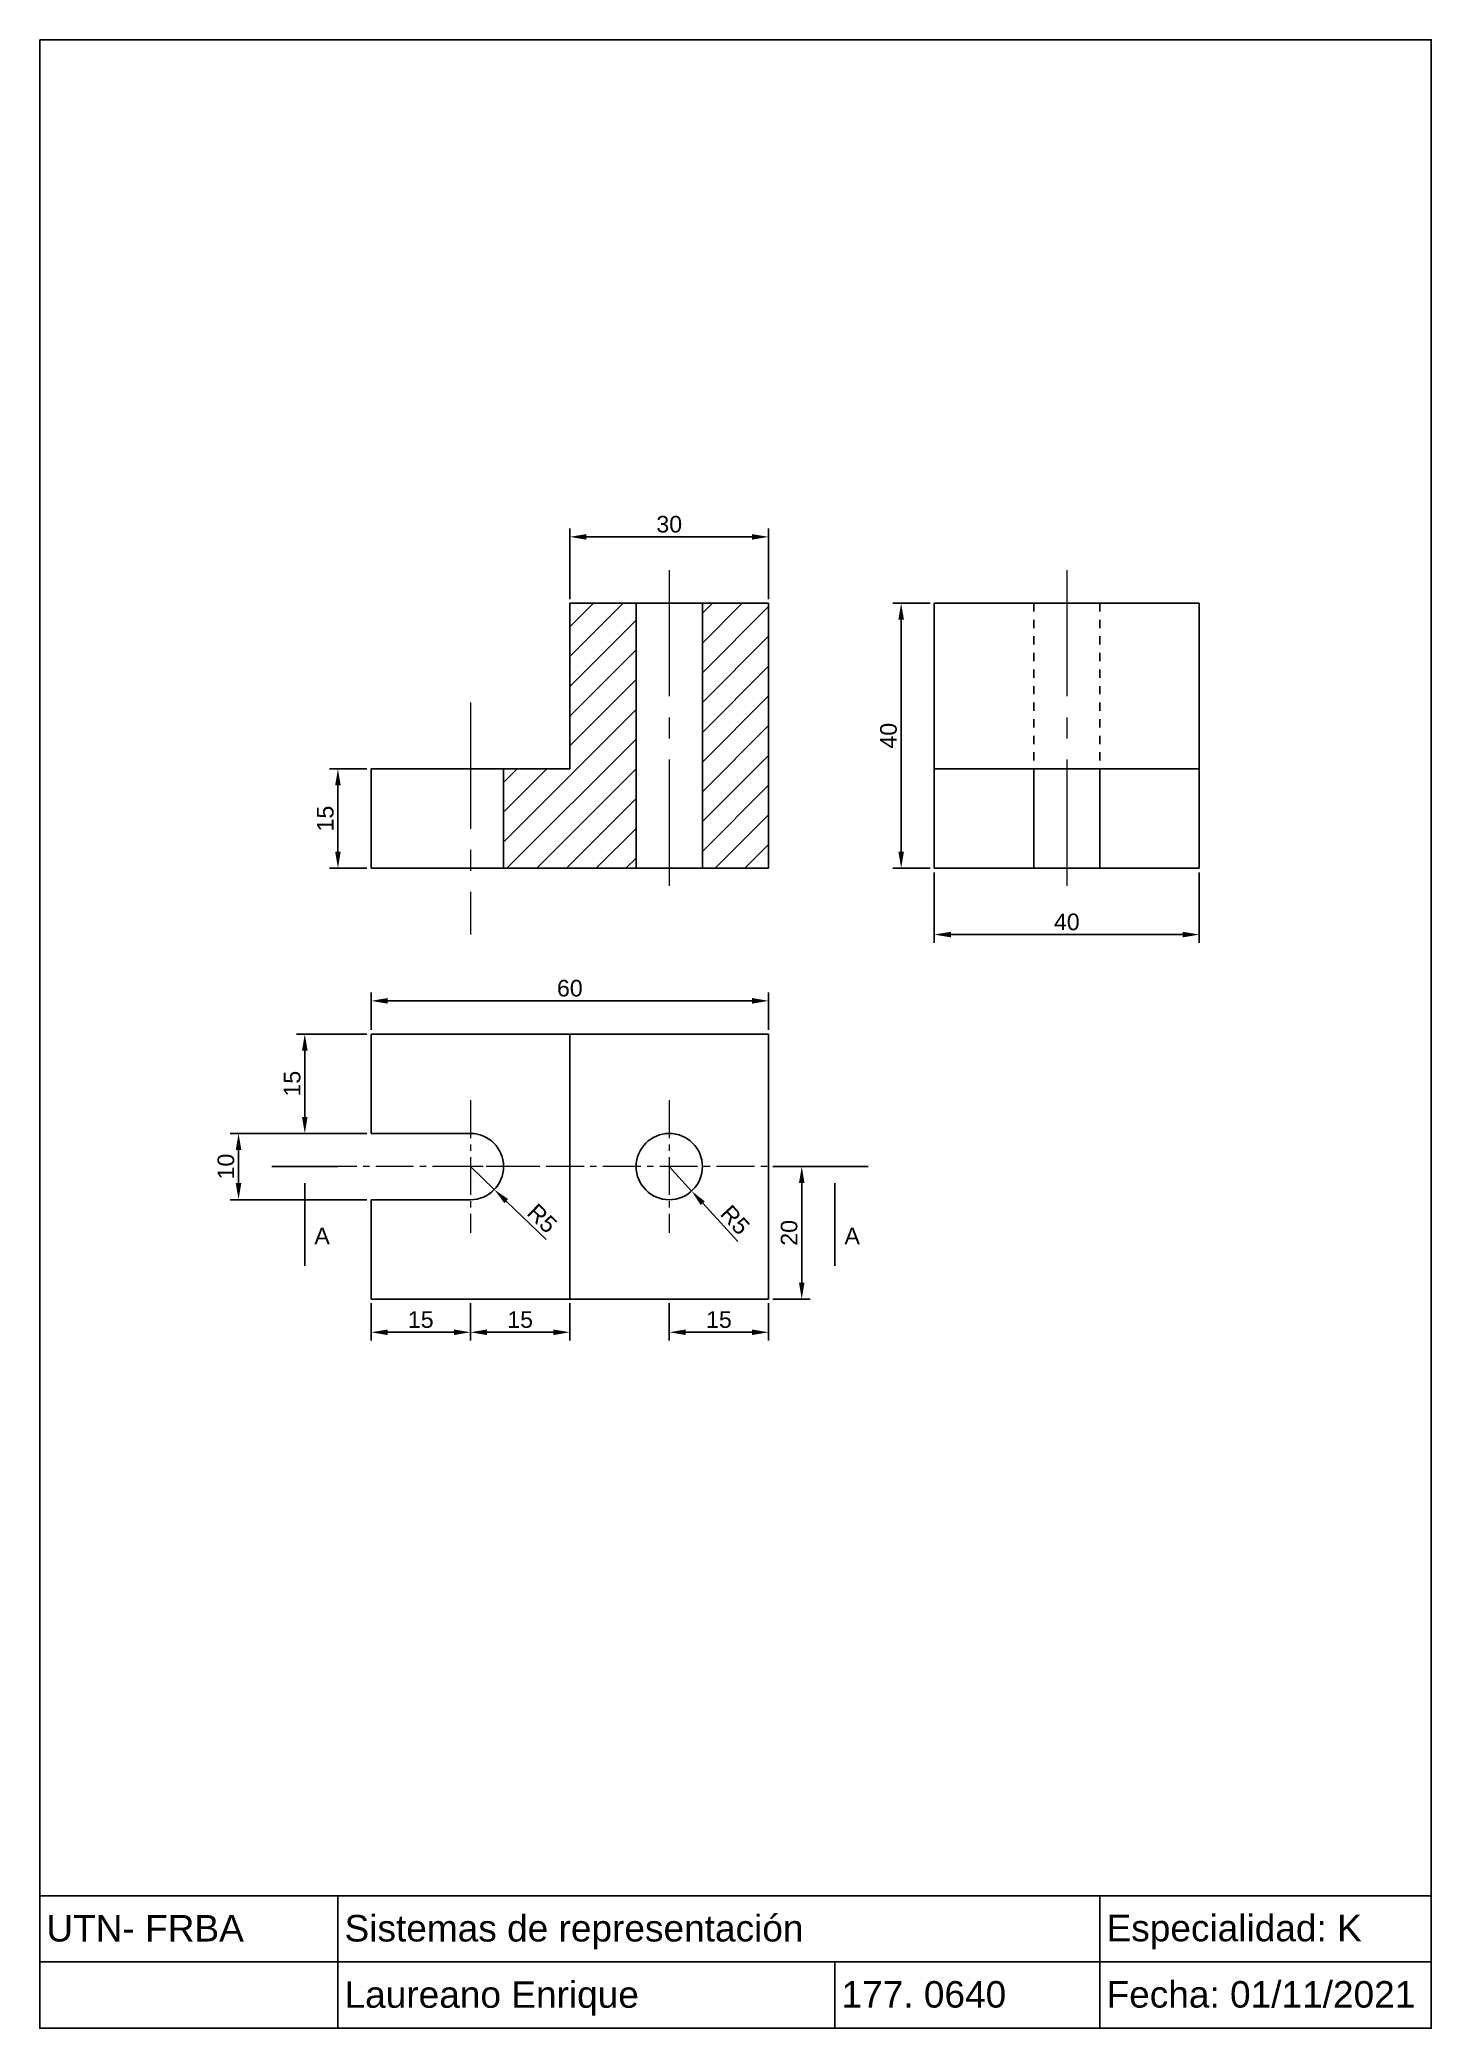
# Model space of a CAD drawing. Header units: millimetres. Extents: x 480 to 2394, y 279 to 700.
# Drawn here: x 1539 to 1749, y 400 to 700 of the extents above; entities that cross this region are included whole.
import ezdxf

# ---------------------------------------------------------------- set-up
doc = ezdxf.new("R2010")
doc.units = ezdxf.units.MM
doc.linetypes.add('CENTER2', pattern=[28.575, 19.05, -3.175, 3.175, -3.175])
doc.linetypes.add('JIS_02_1.2', pattern=[2.5, 1.25, -1.25])
doc.layers.get('0').update_dxf_attribs({"lineweight": 25})
doc.layers.get('Defpoints').update_dxf_attribs({"lineweight": 15})
doc.layers.add('Lineas de cortes', color=6, linetype='CENTER2', lineweight=20)
doc.layers.add('Lineas invisibles', color=7, linetype='JIS_02_1.2', lineweight=25)
doc.styles.get("Standard").update_dxf_attribs({"font": 'arial.ttf'})
doc.dimstyles.new('ISO-25', dxfattribs={"dimtxt": 2.5, "dimasz": 2.5, "dimexe": 1.25, "dimexo": 0.625, "dimtad": 1, "dimtxsty": 'Standard', "dimcen": 2.5, "dimadec": 0, "dimazin": 0, "dimtfac": 1, "dimtmove": 0, "dimatfit": 3, "dimfxl": 1, "dimarcsym": 0})

msp = doc.modelspace()

# ---------------------------------------------------------------- texts
for s, width, heights, insert, char_height, attachment_point in [('A', 5, [0], (1581.608, 519.541), 2.5, 5), ('A', 5, [0], (1661.608, 519.541), 2.5, 5), ('UTN- FRBA', 43.69139, [5], (1540, 417.085), 4, 1), ('Sistemas de representación', 72.72317, [5], (1585, 417.085), 4, 1), ('Especialidad: K', 64.73084, [5], (1700, 417.111), 4, 1), ('Laureano Enrique', 64.73084, [5], (1585, 407.085), 4, 1), ('177. 0640', 64.73084, [5], (1660, 407.111), 4, 1), ('Fecha: 01/11/2021', 64.73084, [5], (1700, 407.111), 4, 1)]:
    msp.add_mtext_dynamic_manual_height_columns(s, width=width, gutter_width=12.5, heights=heights, dxfattribs=dict(insert=insert, char_height=char_height, attachment_point=attachment_point))

# ---------------------------------------------------------------- blocks, each defined once
blk = doc.blocks.new('*D11')
at = {"color": 0, "lineweight": -2, "transparency": 16777216}
for p, q in [((1588.38, 590), (1582.75, 590)), ((1584, 577.5), (1584, 587.5)), ((1588.38, 575), (1582.75, 575))]:
    blk.add_line(p, q, dxfattribs=at)
at = {"color": 0, "transparency": 16777216}
for points in [[(1583.58, 587.5), (1584.42, 587.5), (1584, 590)], [(1583.58, 577.5), (1584.42, 577.5), (1584, 575)]]:
    blk.add_solid(points, dxfattribs=at)
at = {"layer": 'Defpoints', "color": 0, "transparency": 16777216}
for p in [(1584, 590), (1589, 590), (1589, 575)]:
    blk.add_point(p, dxfattribs=at)
at = {"color": 0, "transparency": 16777216, "insert": (1582.1, 582.5), "char_height": 2.5, "attachment_point": 5, "rotation": 90}
blk.add_mtext('15', dxfattribs=at)
blk = doc.blocks.new('*D12')
at = {"color": 0, "lineweight": -2, "transparency": 16777216}
for p, q in [((1589, 550.62), (1589, 556.25)), ((1649, 550.62), (1649, 556.25)), ((1646.5, 555), (1591.5, 555))]:
    blk.add_line(p, q, dxfattribs=at)
at = {"color": 0, "transparency": 16777216}
for points in [[(1591.5, 555.42), (1591.5, 554.58), (1589, 555)], [(1646.5, 555.42), (1646.5, 554.58), (1649, 555)]]:
    blk.add_solid(points, dxfattribs=at)
at = {"layer": 'Defpoints', "color": 0, "transparency": 16777216}
for p in [(1589, 555), (1589, 550), (1649, 550)]:
    blk.add_point(p, dxfattribs=at)
at = {"color": 0, "transparency": 16777216, "insert": (1619, 556.9), "char_height": 2.5, "attachment_point": 5}
blk.add_mtext('60', dxfattribs=at)
blk = doc.blocks.new('*D13')
at = {"color": 0, "lineweight": -2, "transparency": 16777216}
for p, q in [((1674, 574.38), (1674, 563.75)), ((1714, 574.38), (1714, 563.75)), ((1676.5, 565), (1711.5, 565))]:
    blk.add_line(p, q, dxfattribs=at)
at = {"color": 0, "transparency": 16777216}
for points in [[(1676.5, 565.42), (1676.5, 564.58), (1674, 565)], [(1711.5, 565.42), (1711.5, 564.58), (1714, 565)]]:
    blk.add_solid(points, dxfattribs=at)
at = {"layer": 'Defpoints', "color": 0, "transparency": 16777216}
for p in [(1674, 575), (1714, 575), (1714, 565)]:
    blk.add_point(p, dxfattribs=at)
at = {"color": 0, "transparency": 16777216, "insert": (1694, 566.9), "char_height": 2.5, "attachment_point": 5}
blk.add_mtext('40', dxfattribs=at)
blk = doc.blocks.new('*D14')
at = {"color": 0, "lineweight": -2, "transparency": 16777216}
for p, q in [((1673.38, 615), (1667.75, 615)), ((1669, 612.5), (1669, 577.5)), ((1673.38, 575), (1667.75, 575))]:
    blk.add_line(p, q, dxfattribs=at)
at = {"color": 0, "transparency": 16777216}
for points in [[(1668.58, 612.5), (1669.42, 612.5), (1669, 615)], [(1668.58, 577.5), (1669.42, 577.5), (1669, 575)]]:
    blk.add_solid(points, dxfattribs=at)
at = {"layer": 'Defpoints', "color": 0, "transparency": 16777216}
for p in [(1674, 615), (1669, 575), (1674, 575)]:
    blk.add_point(p, dxfattribs=at)
at = {"color": 0, "transparency": 16777216, "insert": (1667.1, 595), "char_height": 2.5, "attachment_point": 5, "rotation": 90}
blk.add_mtext('40', dxfattribs=at)
blk = doc.blocks.new('*D23')
at = {"color": 0, "lineweight": -2, "transparency": 16777216}
for p, q in [((1589, 509.38), (1589, 503.75)), ((1604, 509.38), (1604, 503.75)), ((1591.5, 505), (1601.5, 505))]:
    blk.add_line(p, q, dxfattribs=at)
at = {"color": 0, "transparency": 16777216}
for points in [[(1591.5, 505.42), (1591.5, 504.58), (1589, 505)], [(1601.5, 505.42), (1601.5, 504.58), (1604, 505)]]:
    blk.add_solid(points, dxfattribs=at)
at = {"layer": 'Defpoints', "color": 0, "transparency": 16777216}
for p in [(1589, 510), (1604, 510), (1604, 505)]:
    blk.add_point(p, dxfattribs=at)
at = {"color": 0, "transparency": 16777216, "insert": (1596.5, 506.9), "char_height": 2.5, "attachment_point": 5}
blk.add_mtext('15', dxfattribs=at)
blk = doc.blocks.new('*D24')
at = {"color": 0, "lineweight": -2, "transparency": 16777216}
for p, q in [((1604, 509.38), (1604, 503.75)), ((1619, 509.38), (1619, 503.75)), ((1606.5, 505), (1616.5, 505))]:
    blk.add_line(p, q, dxfattribs=at)
at = {"color": 0, "transparency": 16777216}
for points in [[(1606.5, 505.42), (1606.5, 504.58), (1604, 505)], [(1616.5, 505.42), (1616.5, 504.58), (1619, 505)]]:
    blk.add_solid(points, dxfattribs=at)
at = {"layer": 'Defpoints', "color": 0, "transparency": 16777216}
for p in [(1604, 510), (1619, 510), (1619, 505)]:
    blk.add_point(p, dxfattribs=at)
at = {"color": 0, "transparency": 16777216, "insert": (1611.5, 506.9), "char_height": 2.5, "attachment_point": 5}
blk.add_mtext('15', dxfattribs=at)
blk = doc.blocks.new('*D25')
at = {"color": 0, "lineweight": -2, "transparency": 16777216}
for p, q in [((1634, 509.38), (1634, 503.75)), ((1649, 509.38), (1649, 503.75)), ((1636.5, 505), (1646.5, 505))]:
    blk.add_line(p, q, dxfattribs=at)
at = {"color": 0, "transparency": 16777216}
for points in [[(1636.5, 505.42), (1636.5, 504.58), (1634, 505)], [(1646.5, 505.42), (1646.5, 504.58), (1649, 505)]]:
    blk.add_solid(points, dxfattribs=at)
at = {"layer": 'Defpoints', "color": 0, "transparency": 16777216}
for p in [(1634, 510), (1649, 510), (1649, 505)]:
    blk.add_point(p, dxfattribs=at)
at = {"color": 0, "transparency": 16777216, "insert": (1641.5, 506.9), "char_height": 2.5, "attachment_point": 5}
blk.add_mtext('15', dxfattribs=at)
blk = doc.blocks.new('*D26')
at = {"color": 0, "lineweight": -2, "transparency": 16777216}
for p, q in [((1649.63, 530), (1655.25, 530)), ((1654, 512.5), (1654, 527.5)), ((1649.63, 510), (1655.25, 510))]:
    blk.add_line(p, q, dxfattribs=at)
at = {"color": 0, "transparency": 16777216}
for points in [[(1653.58, 527.5), (1654.42, 527.5), (1654, 530)], [(1653.58, 512.5), (1654.42, 512.5), (1654, 510)]]:
    blk.add_solid(points, dxfattribs=at)
at = {"layer": 'Defpoints', "color": 0, "transparency": 16777216}
for p in [(1649, 530), (1654, 530), (1649, 510)]:
    blk.add_point(p, dxfattribs=at)
at = {"color": 0, "transparency": 16777216, "insert": (1652.1, 520), "char_height": 2.5, "attachment_point": 5, "rotation": 90}
blk.add_mtext('20', dxfattribs=at)
blk = doc.blocks.new('*D29')
at = {"color": 0, "lineweight": -2, "transparency": 16777216}
for p, q in [((1588.38, 550), (1577.75, 550)), ((1579, 547.5), (1579, 537.5)), ((1588.38, 535), (1577.75, 535))]:
    blk.add_line(p, q, dxfattribs=at)
at = {"color": 0, "transparency": 16777216}
for points in [[(1578.58, 547.5), (1579.42, 547.5), (1579, 550)], [(1578.58, 537.5), (1579.42, 537.5), (1579, 535)]]:
    blk.add_solid(points, dxfattribs=at)
at = {"layer": 'Defpoints', "color": 0, "transparency": 16777216}
for p in [(1589, 550), (1579, 535), (1589, 535)]:
    blk.add_point(p, dxfattribs=at)
at = {"color": 0, "transparency": 16777216, "insert": (1577.1, 542.5), "char_height": 2.5, "attachment_point": 5, "rotation": 90}
blk.add_mtext('15', dxfattribs=at)
blk = doc.blocks.new('*D30')
at = {"color": 0, "lineweight": -2, "transparency": 16777216}
for p, q in [((1588.38, 535), (1567.75, 535)), ((1569, 532.5), (1569, 527.5)), ((1588.38, 525), (1567.75, 525))]:
    blk.add_line(p, q, dxfattribs=at)
at = {"color": 0, "transparency": 16777216}
for points in [[(1568.58, 532.5), (1569.42, 532.5), (1569, 535)], [(1568.58, 527.5), (1569.42, 527.5), (1569, 525)]]:
    blk.add_solid(points, dxfattribs=at)
at = {"layer": 'Defpoints', "color": 0, "transparency": 16777216}
for p in [(1589, 535), (1569, 525), (1589, 525)]:
    blk.add_point(p, dxfattribs=at)
at = {"color": 0, "transparency": 16777216, "insert": (1567.1, 530), "char_height": 2.5, "attachment_point": 5, "rotation": 90}
blk.add_mtext('10', dxfattribs=at)
blk = doc.blocks.new('*D31')
at = {"color": 0, "lineweight": -2, "transparency": 16777216}
for p, q in [((1619, 615.62), (1619, 626.25)), ((1621.5, 625), (1646.5, 625)), ((1649, 615.62), (1649, 626.25))]:
    blk.add_line(p, q, dxfattribs=at)
at = {"color": 0, "transparency": 16777216}
for points in [[(1621.5, 625.42), (1621.5, 624.58), (1619, 625)], [(1646.5, 625.42), (1646.5, 624.58), (1649, 625)]]:
    blk.add_solid(points, dxfattribs=at)
at = {"layer": 'Defpoints', "color": 0, "transparency": 16777216}
for p in [(1649, 625), (1619, 615), (1649, 615)]:
    blk.add_point(p, dxfattribs=at)
at = {"color": 0, "transparency": 16777216, "insert": (1634, 626.9), "char_height": 2.5, "attachment_point": 5}
blk.add_mtext('30', dxfattribs=at)
blk = doc.blocks.new('*D33')
at = {"color": 0, "lineweight": -2, "transparency": 16777216}
for p, q in [((1604, 530), (1607.6, 526.53)), ((1615.42, 518.98), (1609.4, 524.79))]:
    blk.add_line(p, q, dxfattribs=at)
at = {"color": 0, "transparency": 16777216}
blk.add_solid([(1609.69, 525.09), (1609.11, 524.49), (1607.6, 526.53)], dxfattribs=at)
at = {"layer": 'Defpoints', "color": 0, "transparency": 16777216}
for p in [(1604, 530), (1607.6, 526.53)]:
    blk.add_point(p, dxfattribs=at)
at = {"color": 0, "transparency": 16777216, "insert": (1614.83, 522.18), "char_height": 2.5, "attachment_point": 5, "rotation": 316.0095}
blk.add_mtext('R5', dxfattribs=at)
blk = doc.blocks.new('*D34')
at = {"color": 0, "lineweight": -2, "transparency": 16777216}
for p, q in [((1634, 530), (1637.37, 526.31)), ((1644.33, 518.71), (1639.06, 524.47))]:
    blk.add_line(p, q, dxfattribs=at)
at = {"color": 0, "transparency": 16777216}
blk.add_solid([(1639.37, 524.75), (1638.75, 524.18), (1637.37, 526.31)], dxfattribs=at)
at = {"layer": 'Defpoints', "color": 0, "transparency": 16777216}
for p in [(1634, 530), (1637.37, 526.31)]:
    blk.add_point(p, dxfattribs=at)
at = {"color": 0, "transparency": 16777216, "insert": (1643.94, 521.95), "char_height": 2.5, "attachment_point": 5, "rotation": 312.4517}
blk.add_mtext('R5', dxfattribs=at)

# ---------------------------------------------------------------- dimensions: what is measured, and where the dimension line sits
for base, p1, p2, picture, middle in [((1649, 625), (1619, 615), (1649, 615), '*D31', (1634, 626.902)), ((1604, 505), (1589, 510), (1604, 510), '*D23', (1596.5, 506.901)), ((1619, 505), (1604, 510), (1619, 510), '*D24', (1611.5, 506.901)), ((1649, 505), (1634, 510), (1649, 510), '*D25', (1641.5, 506.901))]:
    dim = msp.add_linear_dim(base=base, p1=p1, p2=p2, dimstyle='ISO-25')
    dim.commit()
    dim.dimension.update_dxf_attribs({"geometry": picture, "text_midpoint": middle})
for base, p1, p2, picture, middle in [((1669, 575), (1674, 615), (1674, 575), '*D14', (1667.099, 595)), ((1584, 590), (1589, 575), (1589, 590), '*D11', (1582.099, 582.5)), ((1579, 535), (1589, 550), (1589, 535), '*D29', (1577.099, 542.5)), ((1654, 530), (1649, 510), (1649, 530), '*D26', (1652.099, 520))]:
    dim = msp.add_linear_dim(base=base, p1=p1, p2=p2, angle=90, dimstyle='ISO-25')
    dim.commit()
    dim.dimension.update_dxf_attribs({"geometry": picture, "text_midpoint": middle})
dim = msp.add_linear_dim(base=(1714, 565), p1=(1674, 575), p2=(1714, 575), dimstyle='ISO-25')
dim.commit()
dim.dimension.update_dxf_attribs({"geometry": '*D13', "text_midpoint": (1694, 565), "dimtype": 160})
dim = msp.add_linear_dim(base=(1589, 555), p1=(1649, 550), p2=(1589, 550), angle=180, dimstyle='ISO-25', override={"dimtad": 2})
dim.commit()
dim.dimension.update_dxf_attribs({"geometry": '*D12', "text_midpoint": (1619, 555), "dimtype": 160})
dim = msp.add_linear_dim(base=(1569, 525), p1=(1589, 535), p2=(1589, 525), angle=90, dimstyle='ISO-25')
dim.commit()
dim.dimension.update_dxf_attribs({"geometry": '*D30', "text_midpoint": (1569, 530), "dimtype": 160})
dim = msp.add_radius_dim(center=(1604, 530), mpoint=(1607.597, 526.527), dimstyle='ISO-25')
dim.commit()
dim.dimension.update_dxf_attribs({"geometry": '*D33', "text_midpoint": (1613.509, 520.821), "dimtype": 164})
dim = msp.add_radius_dim(center=(1634, 530), mpoint=(1637.375, 526.311), dimstyle='ISO-25')
dim.commit()
dim.dimension.update_dxf_attribs({"geometry": '*D34', "text_midpoint": (1643.938, 521.946)})

# ---------------------------------------------------------------- hatches: boundary and pattern name
h = msp.add_hatch()
h.set_pattern_fill('LINE', color=2, angle=45)
h.set_pattern_definition([(45, (-351, -25), (-2.245064, 2.245064), [])])
h.paths.add_polyline_path([(1629, 615), (1619, 615), (1619, 590), (1609.124, 590), (1609.124, 575), (1629, 575)])
h.paths.add_polyline_path([(1639, 575), (1649, 575), (1649, 615), (1639, 615)])

# ---------------------------------------------------------------- linework, layer by layer
for p, q in [((1649, 615), (1619, 615)), ((1619, 615), (1619, 590)), ((1629, 615), (1629, 575)), ((1639, 615), (1639, 575)), ((1649, 575), (1649, 615)), ((1674, 615), (1714, 615)), ((1674, 575), (1674, 615)), ((1714, 615), (1714, 575)), ((1589, 590), (1589, 575)), ((1619, 590), (1589, 590)), ((1609, 590), (1609, 575)), ((1674, 590), (1714, 590)), ((1689, 575), (1689, 590)), ((1699, 575), (1699, 590)), ((1589, 575), (1649, 575)), ((1714, 575), (1674, 575)), ((1649, 550), (1589, 550)), ((1589, 550), (1589, 535)), ((1619, 510), (1619, 550)), ((1649, 510), (1649, 550)), ((1589, 535), (1604, 535)), ((1574, 530), (1584, 530)), ((1664, 530), (1654, 530)), ((1589, 510), (1589, 525)), ((1589, 525), (1604, 525)), ((1589, 510), (1649, 510)), ((1584, 420), (1584, 410)), ((1699, 420), (1699, 400)), ((1584, 410), (1584, 400)), ((1659, 410), (1659, 400))]:
    msp.add_line(p, q)
for points in [[(1539, 700), (1539, 400), (1749, 400), (1749, 410), (1539, 410), (1539, 420), (1749, 420), (1749, 410), (1749, 700), (1539, 700)], [(1539, 700), (1539, 400), (1749, 400), (1749, 410), (1539, 410), (1539, 420), (1749, 420), (1749, 410), (1749, 700), (1539, 700)], [(1579, 515), (1579, 522.5), (1579, 527.5)], [(1659, 515), (1659, 522.5), (1659, 527.5)]]:
    msp.add_lwpolyline(points)
msp.add_circle((1634, 530), 5)
msp.add_arc((1604, 530), 5, 270, 90)
at = {"layer": 'Lineas de cortes'}
for p, q in [((1634, 620), (1634, 570)), ((1694, 620), (1694, 570)), ((1604, 600), (1604, 565))]:
    msp.add_line(p, q, dxfattribs=at)
at = {"layer": 'Lineas de cortes', "ltscale": 0.3}
for p, q in [((1604, 540), (1604, 520)), ((1634, 540), (1634, 520)), ((1664, 530), (1574, 530)), ((1614, 530), (1599, 530))]:
    msp.add_line(p, q, dxfattribs=at)
at = {"layer": 'Lineas invisibles'}
for p, q in [((1689, 615), (1689, 575)), ((1699, 615), (1699, 575)), ((1674, 590), (1714, 590))]:
    msp.add_line(p, q, dxfattribs=at)

msp.set_redraw_order([(e.dxf.handle, doc.entitydb.next_handle()) for e in msp.query("TEXT MTEXT ATTDEF DIMENSION ARC_DIMENSION")])  # texts and dimensions are drawn at this point

doc.saveas('drawing.dxf')
